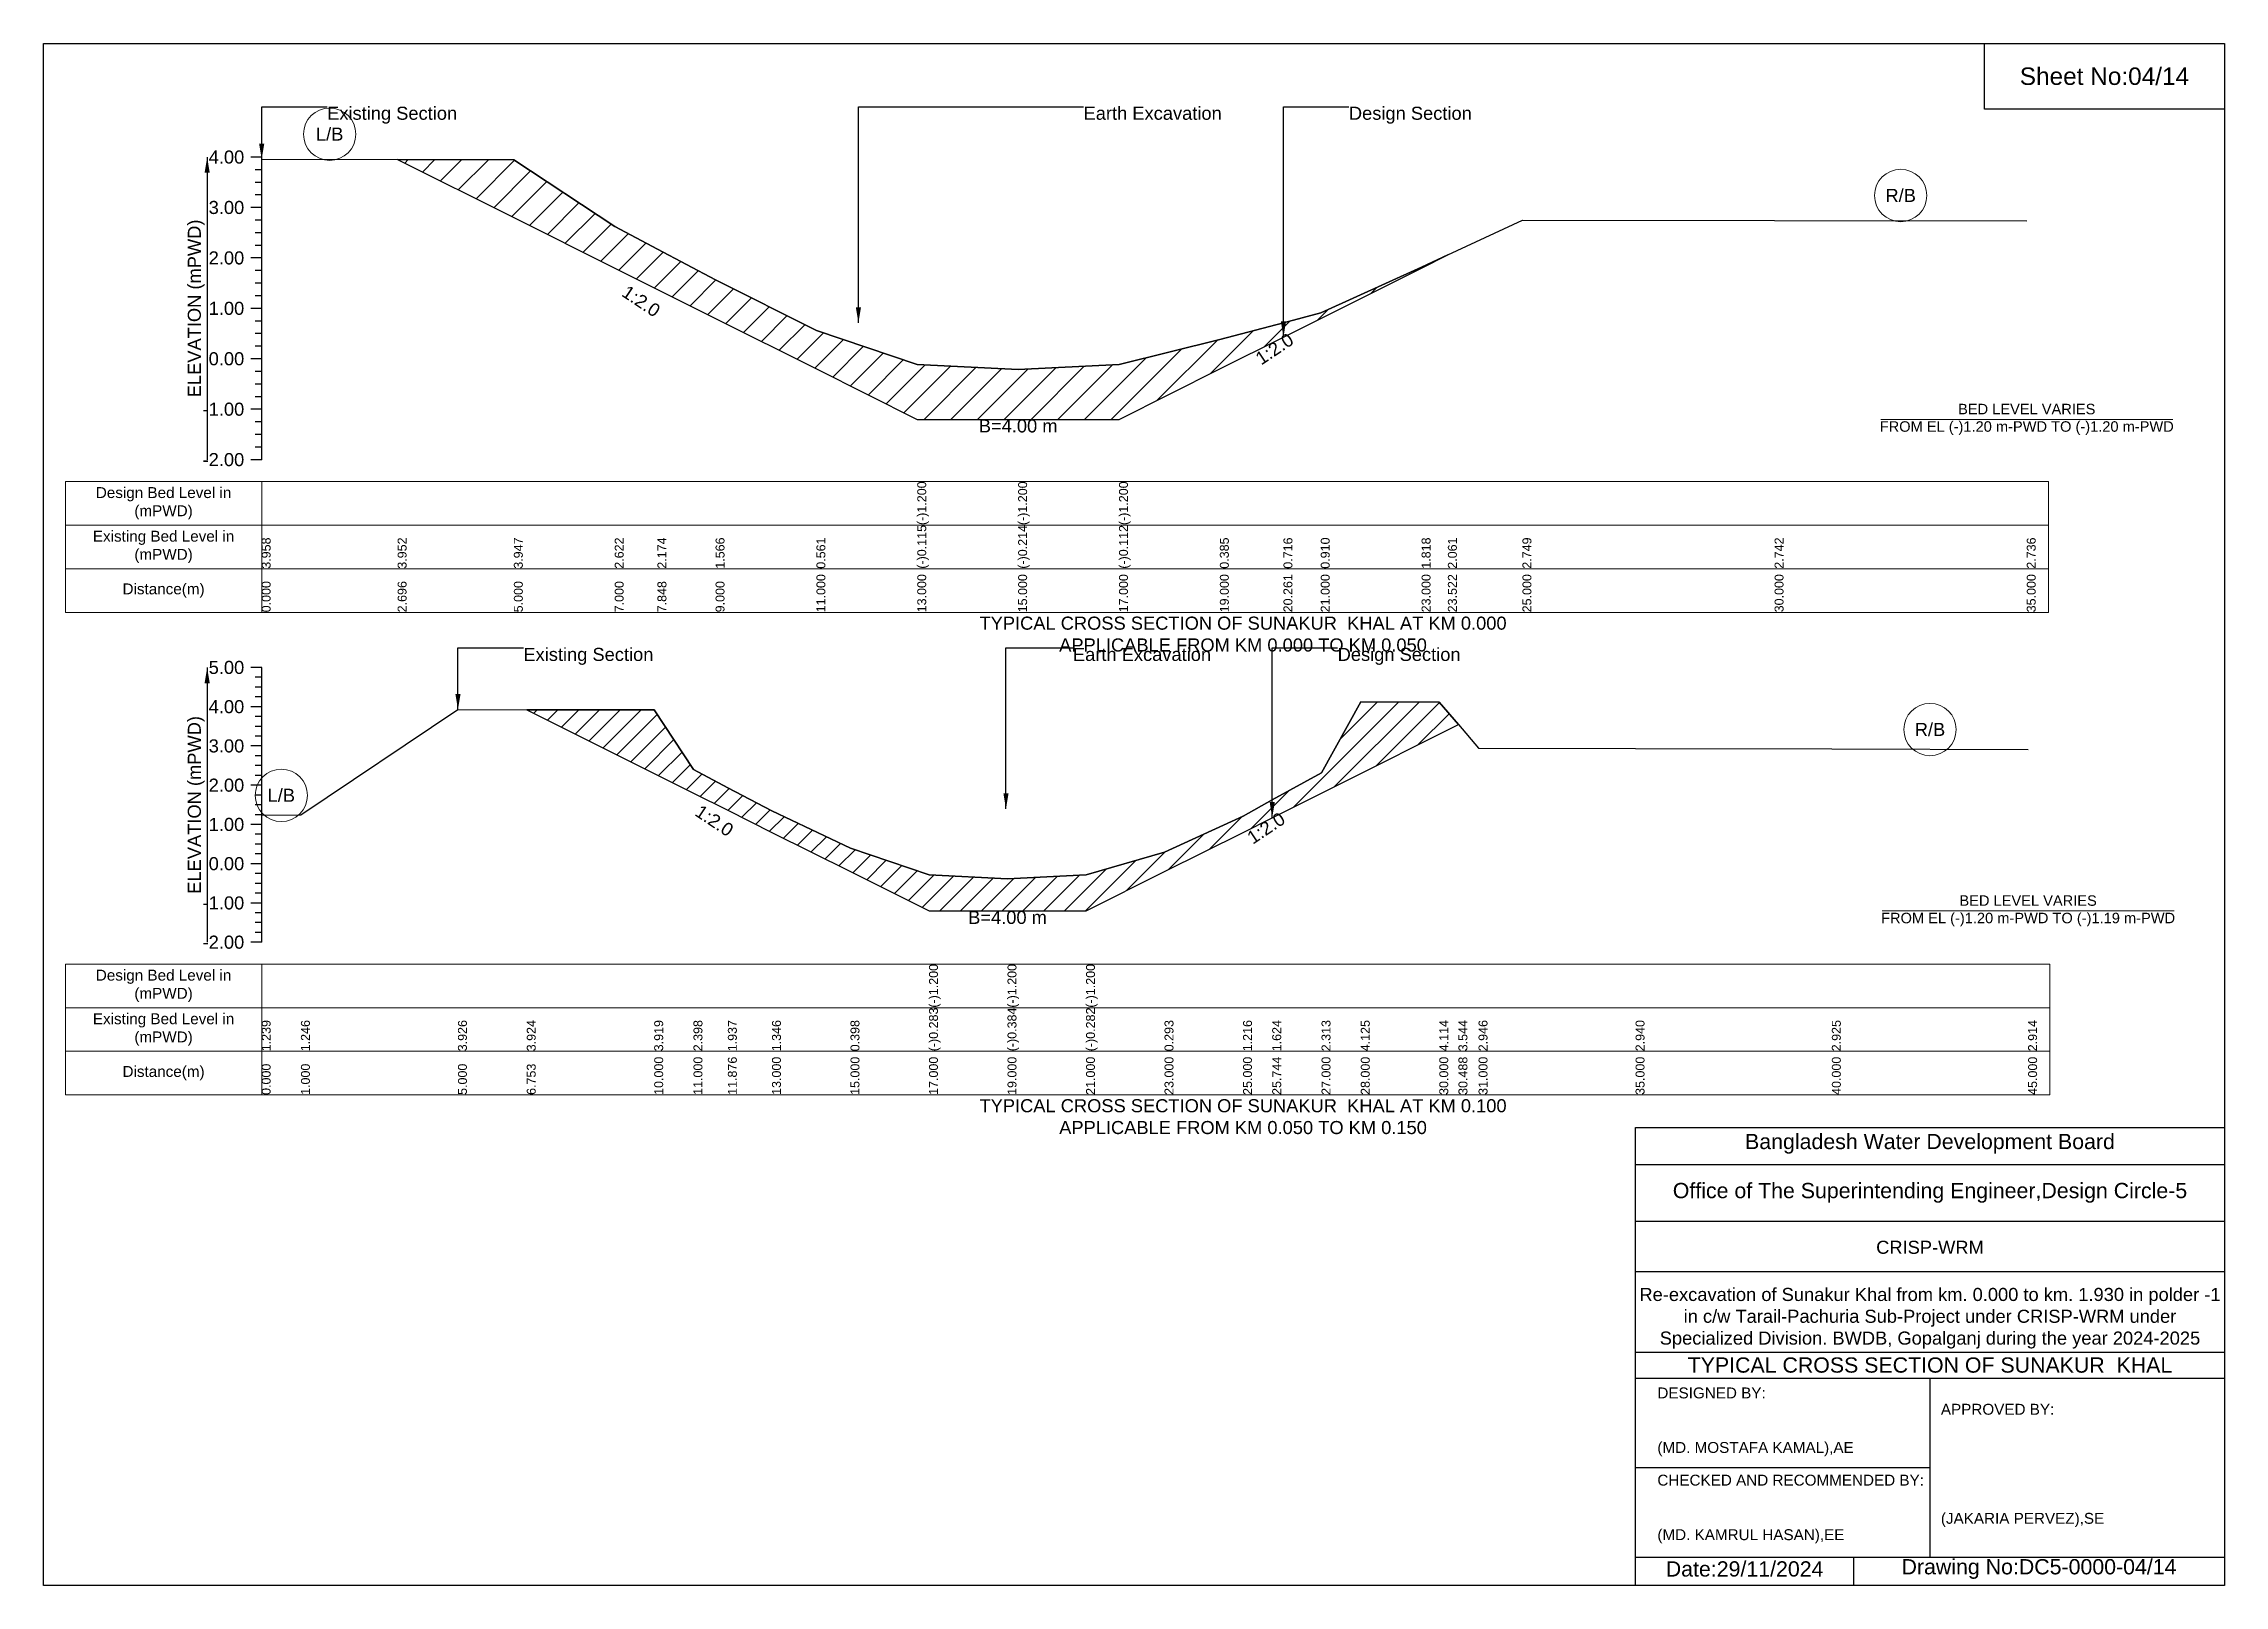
# Model space of a CAD drawing. Header units: inches. Extents: x 91000 to 238000, y -5656 to 143.
# Drawn here: x 130000 to 138000, y -5656 to 0 of the extents above; entities that cross this region are included whole.
import ezdxf

# ---------------------------------------------------------------- set-up
doc = ezdxf.new("R2010")
doc.units = ezdxf.units.IN
doc.header["$LTSCALE"] = 7
doc.header["$MEASUREMENT"] = 0
for name, color, linetype, lineweight in [('Cross section Data Border', 7, 'Continuous', 9), ('Cross Section Labels', 7, 'Continuous', 9), ('Existing_Bed_Level for Xsection', 7, 'Continuous', 25)]:
    doc.layers.add(name, color=color, linetype=linetype, lineweight=lineweight)
doc.styles.get("Standard").update_dxf_attribs({"font": 'arial.ttf'})
doc.dimstyles.get("Standard").update_dxf_attribs({"dimtxt": 0.18, "dimasz": 0.18, "dimexe": 0.18, "dimexo": 0.0625, "dimgap": 0.09, "dimtad": 0, "dimtih": 1, "dimtoh": 1, "dimdec": 4, "dimzin": 0, "dimdsep": 46, "dimtxsty": 'Standard', "dimcen": 0.09, "dimadec": 0, "dimazin": 0, "dimtfac": 1, "dimtdec": 4, "dimtofl": 0, "dimtmove": 0, "dimatfit": 3, "dimfxl": 1, "dimtolj": 1, "dimtzin": 0, "dimarcsym": 0})

msp = doc.modelspace()

# ---------------------------------------------------------------- texts
at = {"attachment_point": 5}
for s, insert, char_height in [('Sheet No:04/14', (137560, -120), 64), ('Bangladesh Water Development Board', (136920, -4036), 56), ('Office of The Superintending Engineer,Design Circle-5', (136920, -4216), 56)]:
    msp.add_mtext(s, dxfattribs=dict(at, insert=insert, char_height=char_height))
for s, insert, char_height, width, attachment_point in [('CRISP-WRM', (136920, -4416), 48, 2240, 5), ('Re-excavation of Sunakur Khal from km. 0.000 to km. 1.930 in polder -1  in c/w Tarail-Pachuria Sub-Project under CRISP-WRM under Specialized Division. BWDB, Gopalganj during the year 2024-2025', (136920, -4676), 48, 2160, 5), ('TYPICAL CROSS SECTION OF SUNAKUR  KHAL', (136920, -4848), 56, 2240, 5), ('DESIGNED BY:^J^J^J(MD. MOSTAFA KAMAL),AE', (135920, -5056), 40, 1120, 4), ('APPROVED BY:^J^J^J^J^J^J(JAKARIA PERVEZ),SE', (136960, -5216), 40, 1120, 4), ('CHECKED AND RECOMMENDED BY:^J^J^J(MD. KAMRUL HASAN),EE', (135920, -5376), 40, 1120, 4), ('Date:29/11/2024', (136240, -5596), 56, 1120, 5), ('Drawing No:DC5-0000-04/14', (137320, -5596), 56, 1760, 5)]:
    msp.add_mtext(s, dxfattribs=dict(insert=insert, char_height=char_height, width=width, attachment_point=attachment_point))
at = {"layer": 'Cross section Data Border', "char_height": 40, "width": 640, "attachment_point": 5}
for s, insert in [('Design Bed Level in (mPWD)', (130440, -1686.4)), ('Existing Bed Level in (mPWD)', (130440, -1846.4)), ('Distance(m)', (130440, -2006.4)), ('Design Bed Level in (mPWD)', (130440, -3456.7)), ('Existing Bed Level in (mPWD)', (130440, -3616.7)), ('Distance(m)', (130440, -3776.7))]:
    msp.add_mtext(s, dxfattribs=dict(at, insert=insert))
at = {"layer": 'Cross Section Labels'}
for s, insert, char_height, attachment_point in [('Existing Section', (131040, -231.4), 48, 1), ('Earth Excavation', (133815, -231.4), 48, 1), ('Design Section', (134788.3, -231.4), 48, 1), ('L/B', (131049.4, -332.2), 48, 5), ('R/B', (136812.5, -557.2), 48, 5), ('BED LEVEL VARIES ^JFROM EL (-)1.20 m-PWD TO (-)1.20 m-PWD', (137275, -1378.4), 38.4, 5), ('B=4.00 m', (133575, -1378.4), 48, 2), ('TYPICAL CROSS SECTION OF SUNAKUR  KHAL AT KM 0.000^JAPPLICABLE FROM KM 0.000 TO KM 0.050', (134400, -2166.4), 48, 5), ('Existing Section', (131760, -2216.7), 48, 1), ('Earth Excavation', (133776, -2216.7), 48, 1), ('Design Section', (134747.1, -2216.7), 48, 1), ('R/B', (136920, -2516.3), 48, 5), ('L/B', (130872, -2757.8), 48, 5), ('B=4.00 m', (133536, -3181.5), 48, 2), ('BED LEVEL VARIES ^JFROM EL (-)1.20 m-PWD TO (-)1.19 m-PWD', (137280, -3181.5), 38.4, 5), ('TYPICAL CROSS SECTION OF SUNAKUR  KHAL AT KM 0.100^JAPPLICABLE FROM KM 0.050 TO KM 0.150', (134400, -3936.7), 48, 5)]:
    msp.add_mtext(s, dxfattribs=dict(at, insert=insert, char_height=char_height, attachment_point=attachment_point))
at = {"layer": 'Cross Section Labels', "char_height": 48, "attachment_point": 2}
for insert, rotation in [((132205.6, -925), 326.30993), ((134502, -1099.9), 33.69007), ((132474.2, -2830.6), 326.30993), ((134471.1, -2857.9), 33.69007)]:
    msp.add_mtext('1:2.0', dxfattribs=dict(at, insert=insert, rotation=rotation))
at = {"layer": 'Existing_Bed_Level for Xsection', "char_height": 48, "attachment_point": 6}
for s, insert in [('4.00', (130736, -416.4)), ('3.00', (130736, -601.4)), ('2.00', (130736, -786.4)), ('1.00', (130736, -971.4)), ('0.00', (130736, -1156.4)), ('-1.00', (130736, -1341.4)), ('-2.00', (130736, -1526.4)), ('5.00', (130736, -2288.7)), ('4.00', (130736, -2432.7)), ('3.00', (130736, -2576.7)), ('2.00', (130736, -2720.7)), ('1.00', (130736, -2864.7)), ('0.00', (130736, -3008.7)), ('-1.00', (130736, -3152.7)), ('-2.00', (130736, -3296.7))]:
    msp.add_mtext(s, dxfattribs=dict(at, insert=insert))
at = {"layer": 'Existing_Bed_Level for Xsection', "rotation": 90}
for s, insert, char_height, attachment_point in [('ELEVATION (mPWD)', (130560, -971.4), 48, 5), ('(-)1.200', (133205, -1766.4), 32.8, 1), ('(-)1.200', (133575, -1766.4), 32.8, 1), ('(-)1.200', (133945, -1766.4), 32.8, 1), ('3.958', (130800, -1926.4), 32.8, 1), ('3.952', (131298.7, -1926.4), 32.8, 1), ('3.947', (131725, -1926.4), 32.8, 1), ('2.622', (132095, -1926.4), 32.8, 1), ('2.174', (132251.9, -1926.4), 32.8, 1), ('1.566', (132465, -1926.4), 32.8, 1), ('0.561', (132835, -1926.4), 32.8, 1), ('(-)0.115', (133205, -1926.4), 32.8, 1), ('(-)0.214', (133575, -1926.4), 32.8, 1), ('(-)0.112', (133945, -1926.4), 32.8, 1), ('0.385', (134315, -1926.4), 32.8, 1), ('0.716', (134548.3, -1926.4), 32.8, 1), ('0.910', (134685, -1926.4), 32.8, 1), ('1.818', (135055, -1926.4), 32.8, 1), ('2.061', (135151.5, -1926.4), 32.8, 1), ('2.749', (135425, -1926.4), 32.8, 1), ('2.742', (136350, -1926.4), 32.8, 1), ('2.736', (137275, -1926.4), 32.8, 1), ('0.000', (130800, -2086.4), 32.8, 1), ('2.696', (131298.7, -2086.4), 32.8, 1), ('5.000', (131725, -2086.4), 32.8, 1), ('7.000', (132095, -2086.4), 32.8, 1), ('7.848', (132251.9, -2086.4), 32.8, 1), ('9.000', (132465, -2086.4), 32.8, 1), ('11.000', (132835, -2086.4), 32.8, 1), ('13.000', (133205, -2086.4), 32.8, 1), ('15.000', (133575, -2086.4), 32.8, 1), ('17.000', (133945, -2086.4), 32.8, 1), ('19.000', (134315, -2086.4), 32.8, 1), ('20.261', (134548.3, -2086.4), 32.8, 1), ('21.000', (134685, -2086.4), 32.8, 1), ('23.000', (135055, -2086.4), 32.8, 1), ('23.522', (135151.5, -2086.4), 32.8, 1), ('25.000', (135425, -2086.4), 32.8, 1), ('30.000', (136350, -2086.4), 32.8, 1), ('35.000', (137275, -2086.4), 32.8, 1), ('ELEVATION (mPWD)', (130560, -2792.7), 48, 5), ('(-)1.200', (133248, -3536.7), 32.8, 1), ('(-)1.200', (133536, -3536.7), 32.8, 1), ('(-)1.200', (133824, -3536.7), 32.8, 1), ('1.239', (130800, -3696.7), 32.8, 1), ('1.246', (130944, -3696.7), 32.8, 1), ('3.926', (131520, -3696.7), 32.8, 1), ('3.924', (131772.4, -3696.7), 32.8, 1), ('3.919', (132240, -3696.7), 32.8, 1), ('2.398', (132384, -3696.7), 32.8, 1), ('1.937', (132510.2, -3696.7), 32.8, 1), ('1.346', (132672, -3696.7), 32.8, 1), ('0.398', (132960, -3696.7), 32.8, 1), ('(-)0.283', (133248, -3696.7), 32.8, 1), ('(-)0.384', (133536, -3696.7), 32.8, 1), ('(-)0.282', (133824, -3696.7), 32.8, 1), ('0.293', (134112, -3696.7), 32.8, 1), ('1.216', (134400, -3696.7), 32.8, 1), ('1.624', (134507.1, -3696.7), 32.8, 1), ('2.313', (134688, -3696.7), 32.8, 1), ('4.125', (134832, -3696.7), 32.8, 1), ('4.114', (135120, -3696.7), 32.8, 1), ('3.544', (135190.3, -3696.7), 32.8, 1), ('2.946', (135264, -3696.7), 32.8, 1), ('2.940', (135840, -3696.7), 32.8, 1), ('2.925', (136560, -3696.7), 32.8, 1), ('2.914', (137280, -3696.7), 32.8, 1), ('0.000', (130800, -3856.7), 32.8, 1), ('1.000', (130944, -3856.7), 32.8, 1), ('5.000', (131520, -3856.7), 32.8, 1), ('6.753', (131772.4, -3856.7), 32.8, 1), ('10.000', (132240, -3856.7), 32.8, 1), ('11.000', (132384, -3856.7), 32.8, 1), ('11.876', (132510.2, -3856.7), 32.8, 1), ('13.000', (132672, -3856.7), 32.8, 1), ('15.000', (132960, -3856.7), 32.8, 1), ('17.000', (133248, -3856.7), 32.8, 1), ('19.000', (133536, -3856.7), 32.8, 1), ('21.000', (133824, -3856.7), 32.8, 1), ('23.000', (134112, -3856.7), 32.8, 1), ('25.000', (134400, -3856.7), 32.8, 1), ('25.744', (134507.1, -3856.7), 32.8, 1), ('27.000', (134688, -3856.7), 32.8, 1), ('28.000', (134832, -3856.7), 32.8, 1), ('30.000', (135120, -3856.7), 32.8, 1), ('30.488', (135190.3, -3856.7), 32.8, 1), ('31.000', (135264, -3856.7), 32.8, 1), ('35.000', (135840, -3856.7), 32.8, 1), ('40.000', (136560, -3856.7), 32.8, 1), ('45.000', (137280, -3856.7), 32.8, 1)]:
    msp.add_mtext(s, dxfattribs=dict(at, insert=insert, char_height=char_height, attachment_point=attachment_point))

# ---------------------------------------------------------------- hatches: boundary and pattern name
at = {"layer": 'Existing_Bed_Level for Xsection'}
h = msp.add_hatch(dxfattribs=at)
h.set_pattern_fill('ANSI31', color=256, scale=555, style=0)
h.paths.add_polyline_path([(131298.7, -425.3), (131725, -638.4), (132095, -823.4), (132251.9, -901.8), (132465, -1008.4), (132835, -1193.4), (133205, -1378.4), (133575, -1378.4), (133945, -1378.4), (134315, -1193.4), (134548.3, -1076.8), (134685, -1008.4), (135055, -823.4), (135151.5, -775.1), (135055, -820.1), (134685, -988.1), (134548.3, -1024), (134315, -1085.2), (133945, -1177.1), (133575, -1196), (133205, -1177.7), (132835, -1052.6), (132465, -866.7), (132251.9, -754.2), (132095, -671.3), (131725, -426.2)])
h = msp.add_hatch(dxfattribs=at)
h.set_pattern_fill('ANSI31', color=256, scale=432, style=0)
h.paths.add_polyline_path([(131772.4, -2443.7), (132240, -2677.5), (132384, -2749.5), (132510.2, -2812.6), (132672, -2893.5), (132960, -3037.5), (133248, -3181.5), (133536, -3181.5), (133824, -3181.5), (134112, -3037.5), (134400, -2893.5), (134507.1, -2839.9), (134688, -2749.5), (134832, -2677.5), (135120, -2533.5), (135190.3, -2498.4), (135120, -2416.3), (134832, -2414.7), (134688, -2675.6), (134507.1, -2774.8), (134400, -2833.6), (134112, -2966.5), (133824, -3049.3), (133536, -3064), (133248, -3049.5), (132960, -2951.4), (132672, -2814.9), (132510.2, -2729.8), (132384, -2663.4), (132240, -2444.4)])

# ---------------------------------------------------------------- linework, layer by layer
for points in [[(130000, 0), (138000, 0), (138000, -5656), (130000, -5656)], [(137120, 0), (138000, 0), (138000, -240), (137120, -240)]]:
    msp.add_lwpolyline(points, close=True)
for points in [[(135840, -5656), (135840, -3976), (138000, -3976)], [(135840, -4112), (138000, -4112)], [(135840, -4320), (138000, -4320)], [(135840, -4504), (138000, -4504)], [(135840, -4800), (138000, -4800)], [(135840, -4896), (138000, -4896)], [(136920, -4896), (136920, -5552)], [(135840, -5224), (136920, -5224)], [(135840, -5552), (138000, -5552)], [(136640, -5552), (136640, -5656)]]:
    msp.add_lwpolyline(points)
at = {"layer": 'Cross section Data Border'}
for points in [[(130080, -1606.4), (137355, -1606.4), (137355, -2086.4), (130080, -2086.4)], [(130080, -3376.7), (137360, -3376.7), (137360, -3856.7), (130080, -3856.7)]]:
    msp.add_lwpolyline(points, close=True, dxfattribs=at)
for points in [[(130800, -1606.4), (130800, -2086.4)], [(130080, -1766.4), (137355, -1766.4)], [(130080, -1926.4), (137355, -1926.4)], [(130800, -3376.7), (130800, -3856.7)], [(130080, -3536.7), (137360, -3536.7)], [(130080, -3696.7), (137360, -3696.7)]]:
    msp.add_lwpolyline(points, dxfattribs=at)
at = {"layer": 'Cross Section Labels'}
for points in [[(136739.2, -1378.4), (137810.8, -1378.4)], [(136744.2, -3181.5), (137815.8, -3181.5)]]:
    msp.add_lwpolyline(points, dxfattribs=at)
for centre in [(131049.4, -332.2), (136812.5, -557.2), (136920, -2516.3), (130872, -2757.8)]:
    msp.add_circle(centre, 96, dxfattribs=at)
at = {"layer": 'Existing_Bed_Level for Xsection'}
for points in [[(130800, -416.4), (130760, -416.4)], [(130800, -462.7), (130776, -462.7)], [(130800, -1526.4), (130800, -1341.4), (130800, -1156.4), (130800, -971.4), (130800, -786.4), (130800, -601.4), (130800, -416.4)], [(130800, -424.2), (131298.7, -425.3), (131725, -426.2), (132095, -671.3), (132251.9, -754.2), (132465, -866.7), (132835, -1052.6), (133205, -1177.7), (133205, -1177.7), (133575, -1196), (133575, -1196), (133945, -1177.1), (133945, -1177.1), (134315, -1085.2), (134548.3, -1024), (134685, -988.1), (135055, -820.1), (135151.5, -775.1), (135425, -647.8), (136350, -649.1), (137275, -650.2)], [(130800, -508.9), (130776, -508.9)], [(130800, -555.2), (130776, -555.2)], [(130800, -601.4), (130760, -601.4)], [(130800, -647.7), (130776, -647.7)], [(130800, -693.9), (130776, -693.9)], [(130800, -786.4), (130760, -786.4)], [(130800, -740.2), (130776, -740.2)], [(130800, -832.7), (130776, -832.7)], [(130800, -878.9), (130776, -878.9)], [(130800, -925.2), (130776, -925.2)], [(130800, -971.4), (130760, -971.4)], [(130800, -1017.7), (130776, -1017.7)], [(130800, -1063.9), (130776, -1063.9)], [(130800, -1110.2), (130776, -1110.2)], [(130800, -1156.4), (130760, -1156.4)], [(130800, -1202.7), (130776, -1202.7)], [(130800, -1248.9), (130776, -1248.9)], [(130800, -1341.4), (130760, -1341.4)], [(130800, -1295.2), (130776, -1295.2)], [(130800, -1387.7), (130776, -1387.7)], [(130800, -1433.9), (130776, -1433.9)], [(130800, -1480.2), (130776, -1480.2)], [(130800, -1526.4), (130760, -1526.4)], [(130800, -2288.7), (130760, -2288.7)], [(130800, -3296.7), (130800, -3152.7), (130800, -3008.7), (130800, -2864.7), (130800, -2720.7), (130800, -2576.7), (130800, -2432.7), (130800, -2288.7)], [(130800, -2324.7), (130776, -2324.7)], [(130800, -2360.7), (130776, -2360.7)], [(130800, -2396.7), (130776, -2396.7)], [(130800, -2432.7), (130760, -2432.7)], [(130800, -2468.7), (130776, -2468.7)], [(130800, -2830.3), (130944, -2829.3), (131520, -2443.4), (131772.4, -2443.7), (132240, -2444.4), (132384, -2663.4), (132510.2, -2729.8), (132672, -2814.9), (132960, -2951.4), (133248, -3049.5), (133248, -3049.5), (133536, -3064), (133536, -3064), (133824, -3049.3), (133824, -3049.3), (134112, -2966.5), (134400, -2833.6), (134507.1, -2774.8), (134688, -2675.6), (134832, -2414.7), (135120, -2416.3), (135190.3, -2498.4), (135264, -2584.5), (135840, -2585.3), (136560, -2587.5), (137280, -2589.1)], [(130800, -2504.7), (130776, -2504.7)], [(130800, -2540.7), (130776, -2540.7)], [(130800, -2576.7), (130760, -2576.7)], [(130800, -2612.7), (130776, -2612.7)], [(130800, -2648.7), (130776, -2648.7)], [(130800, -2684.7), (130776, -2684.7)], [(130800, -2720.7), (130760, -2720.7)], [(130800, -2756.7), (130776, -2756.7)], [(130800, -2792.7), (130776, -2792.7)], [(130800, -2864.7), (130760, -2864.7)], [(130800, -2828.7), (130776, -2828.7)], [(130800, -2900.7), (130776, -2900.7)], [(130800, -2936.7), (130776, -2936.7)], [(130800, -3008.7), (130760, -3008.7)], [(130800, -2972.7), (130776, -2972.7)], [(130800, -3044.7), (130776, -3044.7)], [(130800, -3080.7), (130776, -3080.7)], [(130800, -3116.7), (130776, -3116.7)], [(130800, -3152.7), (130760, -3152.7)], [(130800, -3188.7), (130776, -3188.7)], [(130800, -3224.7), (130776, -3224.7)], [(130800, -3260.7), (130776, -3260.7)], [(130800, -3296.7), (130760, -3296.7)]]:
    msp.add_lwpolyline(points, dxfattribs=at)
for points in [[(131298.7, -425.3), (131298.7, -425.3), (131725, -638.4), (132095, -823.4), (132251.9, -901.8), (132465, -1008.4), (132835, -1193.4), (133205, -1378.4), (133205, -1378.4), (133575, -1378.4), (133575, -1378.4), (133945, -1378.4), (133945, -1378.4), (134315, -1193.4), (134548.3, -1076.8), (134685, -1008.4), (135055, -823.4), (135151.5, -775.1), (135055, -820.1), (134685, -988.1), (134548.3, -1024), (134315, -1085.2), (133945, -1177.1), (133945, -1177.1), (133575, -1196), (133575, -1196), (133205, -1177.7), (133205, -1177.7), (132835, -1052.6), (132465, -866.7), (132251.9, -754.2), (132095, -671.3), (131725, -426.2), (131298.7, -425.3)], [(131772.4, -2443.7), (131772.4, -2443.7), (132240, -2677.5), (132384, -2749.5), (132510.2, -2812.6), (132672, -2893.5), (132960, -3037.5), (133248, -3181.5), (133248, -3181.5), (133536, -3181.5), (133536, -3181.5), (133824, -3181.5), (133824, -3181.5), (134112, -3037.5), (134400, -2893.5), (134507.1, -2839.9), (134688, -2749.5), (134832, -2677.5), (135120, -2533.5), (135190.3, -2498.4), (135120, -2416.3), (134832, -2414.7), (134688, -2675.6), (134507.1, -2774.8), (134400, -2833.6), (134112, -2966.5), (133824, -3049.3), (133824, -3049.3), (133536, -3064), (133536, -3064), (133248, -3049.5), (133248, -3049.5), (132960, -2951.4), (132672, -2814.9), (132510.2, -2729.8), (132384, -2663.4), (132240, -2444.4), (131772.4, -2443.7)]]:
    msp.add_lwpolyline(points, close=True, dxfattribs=at)

msp.set_redraw_order([(e.dxf.handle, doc.entitydb.next_handle()) for e in msp.query("TEXT MTEXT ATTDEF DIMENSION ARC_DIMENSION")])  # texts and dimensions are drawn at this point

# ---------------------------------------------------------------- leaders
at = {"layer": 'Cross Section Labels', "annotation_type": 0, "has_hookline": 1, "hookline_direction": 0}
for points, text_width in [([(130800, -424.2), (130800, -231.4), (131039.9, -231.4)], 467.2), ([(132989, -1024.7), (132989, -231.4), (133814.9, -231.4)], 497), ([(134548.3, -1076.8), (134548.3, -231.4), (134788.2, -231.4)], 441.2), ([(131520, -2443.4), (131520, -2216.7), (131759.9, -2216.7)], 467.2), ([(133530.4, -2807.7), (133530.4, -2216.7), (133775.9, -2216.7)], 497), ([(134507.1, -2839.9), (134507.1, -2216.7), (134747, -2216.7)], 441.2)]:
    msp.add_leader(points, dimstyle='Standard', override={"dimasz": 57.6}, dxfattribs=dict(at, text_width=text_width))
at = {"layer": 'Existing_Bed_Level for Xsection'}
for points in [[(130600, -416.4), (130600, -1526.4)], [(130600, -2288.7), (130600, -3296.7)]]:
    msp.add_leader(points, dimstyle='Standard', override={"dimasz": 57.6}, dxfattribs=at)

doc.saveas('drawing.dxf')
